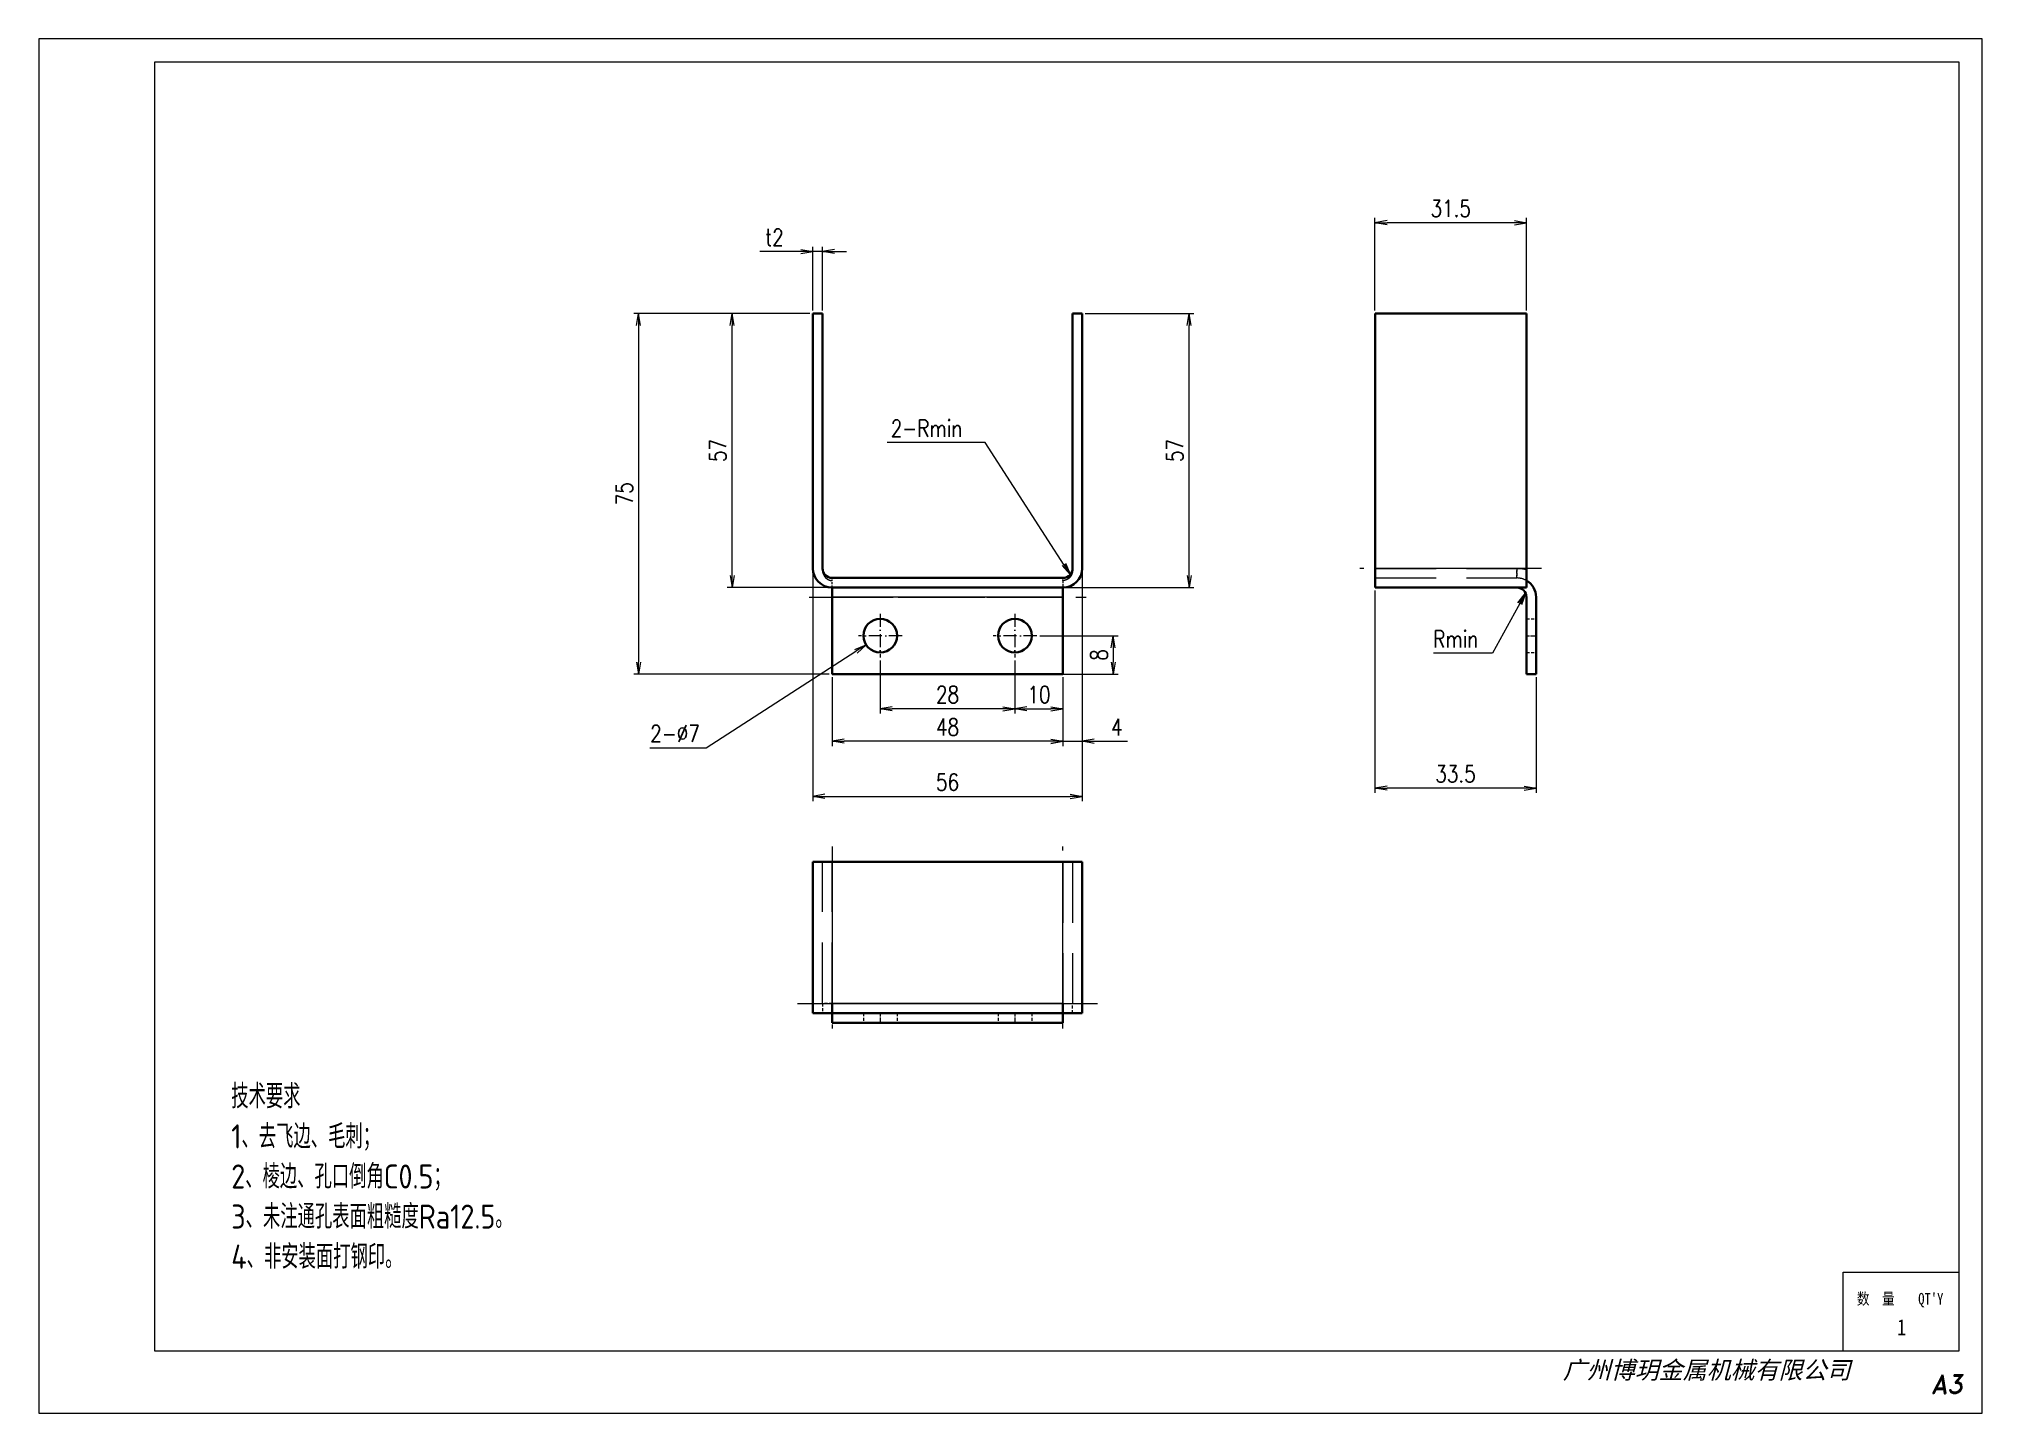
# Model space of a CAD drawing. Header units: millimetres. Extents: x 947 to 8432, y 980 to 2342.
# Drawn here: x 6330 to 6734.1, y 1550 to 1835.7 of the extents above; entities that cross this region are included whole.
import ezdxf
from ezdxf.enums import TextEntityAlignment as Align

# ---------------------------------------------------------------- set-up
doc = ezdxf.new("R2010")
doc.units = ezdxf.units.MM
for name, pattern in [('AM_ISO02W050x2', [3.75, 3, -0.75]), ('AM_ISO08W050x2', [9, 6, -0.75, 1.5, -0.75]), ('DASHDOT', [18.5, 12, -3, 0.5, -3]), ('DASHED', [19.05, 12.7, -6.35])]:
    doc.linetypes.add(name, pattern=pattern)
for name, color, linetype, lineweight in [('中心线', 2, 'AM_ISO08W050x2', 18), ('图框BY', 7, 'Continuous', 0), ('标注线', 3, 'Continuous', 18), ('粗实线', 7, 'Continuous', 35), ('虚线', 1, 'AM_ISO02W050x2', 18)]:
    doc.layers.add(name, color=color, linetype=linetype, lineweight=lineweight)
doc.styles.add('DIM', font='romans.shx', dxfattribs={"width": 0.8, "bigfont": 'bigfont.shx'})
doc.styles.add('STYLE1', font='')
doc.styles.add('国标', font='simfang.ttf', dxfattribs={"width": 0.8})
doc.styles.add('机械长仿宋', font='gbenor.shx', dxfattribs={"height": 1, "bigfont": 'gbcbig.shx'})
doc.styles.add('标题字', font='romand.shx', dxfattribs={"oblique": 10, "bigfont": 'bigfont.shx'})
doc.styles.get('STYLE1').set_extended_font_data('SimSun')
doc.dimstyles.new('XR 1-1', dxfattribs={"dimtxt": 3.5, "dimasz": 2.5, "dimexe": 1, "dimexo": 0.625, "dimgap": 1.2, "dimtad": 1, "dimtoh": 1, "dimdsep": 46, "dimtxsty": 'DIM', "dimblk": 'OPEN', "dimcen": 0, "dimclrd": 8, "dimclre": 8, "dimclrt": 2, "dimazin": 2, "dimtfac": 0.5, "dimtmove": 0, "dimatfit": 3, "dimldrblk": 'OPEN', "dimfxl": 1, "dimtolj": 2, "dimlwd": 18, "dimlwe": 18, "dimarcsym": 0})
doc.dimstyles.new('XR 1-1$0', dxfattribs={"dimtxt": 3.5, "dimasz": 2.5, "dimexe": 1, "dimexo": 0.625, "dimgap": 1.2, "dimtad": 1, "dimzin": 9, "dimdsep": 46, "dimtxsty": 'DIM', "dimblk": 'OPEN', "dimcen": 0, "dimclrd": 8, "dimclre": 8, "dimclrt": 2, "dimazin": 2, "dimtfac": 0.5, "dimtmove": 0, "dimatfit": 3, "dimldrblk": 'OPEN', "dimfxl": 1, "dimtolj": 2, "dimlwd": 18, "dimlwe": 18, "dimarcsym": 0})
doc.dimstyles.new('XR 1-1$3', dxfattribs={"dimtxt": 3.5, "dimasz": 2.5, "dimexe": 1, "dimexo": 0.625, "dimgap": 1.2, "dimtad": 1, "dimtoh": 1, "dimdsep": 46, "dimtxsty": 'DIM', "dimblk": 'OPEN', "dimcen": 0, "dimclrd": 8, "dimclre": 8, "dimclrt": 2, "dimazin": 2, "dimtfac": 0.5, "dimtofl": 0, "dimtmove": 0, "dimatfit": 3, "dimldrblk": 'OPEN', "dimfxl": 1, "dimtolj": 2, "dimlwd": 18, "dimlwe": 18, "dimarcsym": 0})

msp = doc.modelspace()

# ---------------------------------------------------------------- texts
at = {"layer": '图框BY', "style": '国标', "width": 0.8}
for s, p in [('数  量', (6708.01, 1572.577)), ("QT'Y ", (6720.76, 1572.577))]:
    msp.add_text(s, height=2.4051, dxfattribs=at).set_placement(p)
msp.add_text('1', height=3.367, dxfattribs=at).set_placement((6717.318, 1566.163), align=Align.CENTER)
at = {"layer": '图框BY', "lineweight": -3, "style": 'STYLE1', "oblique": 15}
msp.add_text('广州博玥金属机械有限公司', height=3.6557, dxfattribs=at).set_placement((6646.861, 1557.147))
at = {"layer": '图框BY', "style": '标题字', "oblique": 10}
msp.add_text('A3', height=3.8481, dxfattribs=at).set_placement((6726.755, 1556.025), align=Align.MIDDLE)
at = {"layer": '标注线', "color": 2, "char_height": 3.5, "attachment_point": 9, "style": 'DIM'}
for s, insert in [('\\A2;{\\Fromans,bigfont|c134;2-}Rmin', (6522.007, 1752.996)), ('\\A2;Rmin', (6629.288, 1709.187))]:
    msp.add_mtext(s, dxfattribs=dict(at, insert=insert))
at = {"layer": '标注线', "color": 2, "insert": (6370, 1580), "char_height": 5, "width": 114.82461, "attachment_point": 7, "style": '机械长仿宋'}
msp.add_mtext('\\A2;技术要求\\P1、去飞边、毛刺；\\P2、棱边、孔口倒角C0.5；\\P3、未注通孔表面粗糙度Ra12.5。\\P4、非安装面打钢印。', dxfattribs=at)

# ---------------------------------------------------------------- blocks, each defined once
blk = doc.blocks.new('_Open')
at = {"color": 0, "linetype": 'ByBlock', "lineweight": -2}
for p, q in [((-1, 0.17), (0, 0)), ((-1, -0.17), (0, 0)), ((0, 0), (-1, 0))]:
    blk.add_line(p, q, dxfattribs=at)
blk = doc.blocks.new('*D304')
at = {"layer": '标注线', "color": 8, "lineweight": 18, "transparency": 16777216}
for p, q in [((6490.31, 1778.64), (6453.7, 1778.64)), ((6454.7, 1776.14), (6454.7, 1706.14)), ((6494.31, 1703.64), (6453.7, 1703.64))]:
    blk.add_line(p, q, dxfattribs=at)
at = {"layer": '标注线', "color": 8, "lineweight": 18, "transparency": 16777216, "xscale": 2.5, "yscale": 2.5, "zscale": 2.5}
for p, rotation in [((6454.7, 1778.64), 90), ((6454.7, 1703.64), 270)]:
    blk.add_blockref('_Open', p, dxfattribs=dict(at, rotation=rotation))
at = {"layer": '标注线', "color": 2, "transparency": 16777216, "insert": (6451.75, 1741.14), "char_height": 3.5, "attachment_point": 5, "rotation": 90, "style": 'DIM'}
blk.add_mtext('\\A2;75', dxfattribs=at)
blk = doc.blocks.new('*D305')
at = {"layer": '标注线', "color": 8, "lineweight": 18, "transparency": 16777216}
for p, q in [((6490.94, 1725.01), (6490.94, 1677.23)), ((6546.94, 1725.01), (6546.94, 1677.23)), ((6493.44, 1678.23), (6544.44, 1678.23))]:
    blk.add_line(p, q, dxfattribs=at)
at = {"layer": '标注线', "color": 8, "lineweight": 18, "transparency": 16777216, "xscale": 2.5, "yscale": 2.5, "zscale": 2.5, "rotation": 180}
blk.add_blockref('_Open', (6490.94, 1678.23), dxfattribs=at)
at = {"layer": '标注线', "color": 8, "lineweight": 18, "transparency": 16777216, "xscale": 2.5, "yscale": 2.5, "zscale": 2.5}
blk.add_blockref('_Open', (6546.94, 1678.23), dxfattribs=at)
at = {"layer": '标注线', "color": 2, "transparency": 16777216, "insert": (6518.94, 1681.18), "char_height": 3.5, "attachment_point": 5, "style": 'DIM'}
blk.add_mtext('\\A2;56', dxfattribs=at)
blk = doc.blocks.new('*D306')
at = {"layer": '标注线', "color": 8, "lineweight": 18, "transparency": 16777216}
for p, q in [((6546.94, 1725.01), (6546.94, 1688.68)), ((6542.94, 1703.01), (6542.94, 1688.68)), ((6540.44, 1689.68), (6537.94, 1689.68)), ((6542.94, 1689.68), (6546.94, 1689.68)), ((6549.44, 1689.68), (6556.34, 1689.68))]:
    blk.add_line(p, q, dxfattribs=at)
at = {"layer": '标注线', "color": 8, "lineweight": 18, "transparency": 16777216, "xscale": 2.5, "yscale": 2.5, "zscale": 2.5}
blk.add_blockref('_Open', (6542.94, 1689.68), dxfattribs=at)
at = {"layer": '标注线', "color": 8, "lineweight": 18, "transparency": 16777216, "xscale": 2.5, "yscale": 2.5, "zscale": 2.5, "rotation": 180}
blk.add_blockref('_Open', (6546.94, 1689.68), dxfattribs=at)
at = {"layer": '标注线', "color": 2, "transparency": 16777216, "insert": (6554.14, 1692.63), "char_height": 3.5, "attachment_point": 5, "style": 'DIM'}
blk.add_mtext('\\A2;4', dxfattribs=at)
blk = doc.blocks.new('*D307')
at = {"layer": '标注线', "color": 8, "lineweight": 18, "transparency": 16777216}
for p, q in [((6494.94, 1703.01), (6494.94, 1688.69)), ((6542.94, 1703.01), (6542.94, 1688.69)), ((6540.44, 1689.69), (6497.44, 1689.69))]:
    blk.add_line(p, q, dxfattribs=at)
at = {"layer": '标注线', "color": 8, "lineweight": 18, "transparency": 16777216, "xscale": 2.5, "yscale": 2.5, "zscale": 2.5, "rotation": 180}
blk.add_blockref('_Open', (6494.94, 1689.69), dxfattribs=at)
at = {"layer": '标注线', "color": 8, "lineweight": 18, "transparency": 16777216, "xscale": 2.5, "yscale": 2.5, "zscale": 2.5}
blk.add_blockref('_Open', (6542.94, 1689.69), dxfattribs=at)
at = {"layer": '标注线', "color": 2, "transparency": 16777216, "insert": (6518.94, 1692.64), "char_height": 3.5, "attachment_point": 5, "style": 'DIM'}
blk.add_mtext('\\A2;48', dxfattribs=at)
blk = doc.blocks.new('*D308')
at = {"layer": '标注线', "color": 8, "lineweight": 18, "transparency": 16777216}
for p, q in [((6488.44, 1791.5), (6479.94, 1791.5)), ((6490.94, 1779.26), (6490.94, 1792.5)), ((6492.94, 1791.5), (6490.94, 1791.5)), ((6492.94, 1779.26), (6492.94, 1792.5)), ((6495.44, 1791.5), (6497.94, 1791.5))]:
    blk.add_line(p, q, dxfattribs=at)
at = {"layer": '标注线', "color": 8, "lineweight": 18, "transparency": 16777216, "xscale": 2.5, "yscale": 2.5, "zscale": 2.5}
blk.add_blockref('_Open', (6490.94, 1791.5), dxfattribs=at)
at = {"layer": '标注线', "color": 8, "lineweight": 18, "transparency": 16777216, "xscale": 2.5, "yscale": 2.5, "zscale": 2.5, "rotation": 180}
blk.add_blockref('_Open', (6492.94, 1791.5), dxfattribs=at)
at = {"layer": '标注线', "color": 2, "transparency": 16777216, "insert": (6482.94, 1794.45), "char_height": 3.5, "attachment_point": 5, "style": 'DIM'}
blk.add_mtext('\\A2;{\\Fromans,bigfont|c134;t}2', dxfattribs=at)
blk = doc.blocks.new('*D309')
at = {"layer": '标注线', "color": 8, "lineweight": 18, "transparency": 16777216}
for p, q in [((6490.31, 1778.64), (6473.14, 1778.64)), ((6474.14, 1724.14), (6474.14, 1776.14)), ((6496.13, 1721.64), (6473.14, 1721.64))]:
    blk.add_line(p, q, dxfattribs=at)
at = {"layer": '标注线', "color": 8, "lineweight": 18, "transparency": 16777216, "xscale": 2.5, "yscale": 2.5, "zscale": 2.5}
for p, rotation in [((6474.14, 1778.64), 90), ((6474.14, 1721.64), 270)]:
    blk.add_blockref('_Open', p, dxfattribs=dict(at, rotation=rotation))
at = {"layer": '标注线', "color": 2, "transparency": 16777216, "insert": (6471.19, 1750.14), "char_height": 3.5, "attachment_point": 5, "rotation": 90, "style": 'DIM'}
blk.add_mtext('\\A2;57', dxfattribs=at)
blk = doc.blocks.new('*D310')
at = {"layer": '标注线', "color": 8, "lineweight": 18, "transparency": 16777216}
for p, q in [((6547.56, 1778.64), (6570.15, 1778.64)), ((6569.15, 1724.14), (6569.15, 1776.14)), ((6543.56, 1721.64), (6570.15, 1721.64))]:
    blk.add_line(p, q, dxfattribs=at)
at = {"layer": '标注线', "color": 8, "lineweight": 18, "transparency": 16777216, "xscale": 2.5, "yscale": 2.5, "zscale": 2.5}
for p, rotation in [((6569.15, 1778.64), 90), ((6569.15, 1721.64), 270)]:
    blk.add_blockref('_Open', p, dxfattribs=dict(at, rotation=rotation))
at = {"layer": '标注线', "color": 2, "transparency": 16777216, "insert": (6566.2, 1750.14), "char_height": 3.5, "attachment_point": 5, "rotation": 90, "style": 'DIM'}
blk.add_mtext('\\A2;57', dxfattribs=at)
blk = doc.blocks.new('*D311')
at = {"layer": '标注线', "color": 8, "lineweight": 18, "transparency": 16777216}
for p, q in [((6607.81, 1779.26), (6607.81, 1798.5)), ((6639.31, 1779.26), (6639.31, 1798.5)), ((6636.81, 1797.5), (6610.31, 1797.5))]:
    blk.add_line(p, q, dxfattribs=at)
at = {"layer": '标注线', "color": 8, "lineweight": 18, "transparency": 16777216, "xscale": 2.5, "yscale": 2.5, "zscale": 2.5, "rotation": 180}
blk.add_blockref('_Open', (6607.81, 1797.5), dxfattribs=at)
at = {"layer": '标注线', "color": 8, "lineweight": 18, "transparency": 16777216, "xscale": 2.5, "yscale": 2.5, "zscale": 2.5}
blk.add_blockref('_Open', (6639.31, 1797.5), dxfattribs=at)
at = {"layer": '标注线', "color": 2, "transparency": 16777216, "insert": (6623.56, 1800.45), "char_height": 3.5, "attachment_point": 5, "style": 'DIM'}
blk.add_mtext('\\A2;31.5', dxfattribs=at)
blk = doc.blocks.new('*D312')
at = {"layer": '标注线', "color": 8, "lineweight": 18, "transparency": 16777216}
for p, q in [((6532.94, 1706.46), (6532.94, 1695.44)), ((6542.94, 1703.01), (6542.94, 1695.44)), ((6535.44, 1696.44), (6540.44, 1696.44))]:
    blk.add_line(p, q, dxfattribs=at)
at = {"layer": '标注线', "color": 8, "lineweight": 18, "transparency": 16777216, "xscale": 2.5, "yscale": 2.5, "zscale": 2.5, "rotation": 180}
blk.add_blockref('_Open', (6532.94, 1696.44), dxfattribs=at)
at = {"layer": '标注线', "color": 8, "lineweight": 18, "transparency": 16777216, "xscale": 2.5, "yscale": 2.5, "zscale": 2.5}
blk.add_blockref('_Open', (6542.94, 1696.44), dxfattribs=at)
at = {"layer": '标注线', "color": 2, "transparency": 16777216, "insert": (6537.94, 1699.39), "char_height": 3.5, "attachment_point": 5, "style": 'DIM'}
blk.add_mtext('\\A2;10', dxfattribs=at)
blk = doc.blocks.new('*D313')
at = {"layer": '标注线', "color": 8, "lineweight": 18, "transparency": 16777216}
for p, q in [((6504.94, 1706.46), (6504.94, 1695.44)), ((6532.94, 1706.46), (6532.94, 1695.44)), ((6530.44, 1696.44), (6507.44, 1696.44))]:
    blk.add_line(p, q, dxfattribs=at)
at = {"layer": '标注线', "color": 8, "lineweight": 18, "transparency": 16777216, "xscale": 2.5, "yscale": 2.5, "zscale": 2.5, "rotation": 180}
blk.add_blockref('_Open', (6504.94, 1696.44), dxfattribs=at)
at = {"layer": '标注线', "color": 8, "lineweight": 18, "transparency": 16777216, "xscale": 2.5, "yscale": 2.5, "zscale": 2.5}
blk.add_blockref('_Open', (6532.94, 1696.44), dxfattribs=at)
at = {"layer": '标注线', "color": 2, "transparency": 16777216, "insert": (6518.94, 1699.39), "char_height": 3.5, "attachment_point": 5, "style": 'DIM'}
blk.add_mtext('\\A2;28', dxfattribs=at)
blk = doc.blocks.new('*D314')
at = {"layer": '标注线', "color": 8, "lineweight": 18, "transparency": 16777216}
for p, q in [((6538.11, 1711.64), (6554.39, 1711.64)), ((6553.39, 1709.14), (6553.39, 1706.14)), ((6540.15, 1703.64), (6554.39, 1703.64))]:
    blk.add_line(p, q, dxfattribs=at)
at = {"layer": '标注线', "color": 8, "lineweight": 18, "transparency": 16777216, "xscale": 2.5, "yscale": 2.5, "zscale": 2.5}
for p, rotation in [((6553.39, 1711.64), 90), ((6553.39, 1703.64), 270)]:
    blk.add_blockref('_Open', p, dxfattribs=dict(at, rotation=rotation))
at = {"layer": '标注线', "color": 2, "transparency": 16777216, "insert": (6550.44, 1707.64), "char_height": 3.5, "attachment_point": 5, "rotation": 90, "style": 'DIM'}
blk.add_mtext('\\A2;8', dxfattribs=at)
blk = doc.blocks.new('*D315')
at = {"layer": '标注线', "color": 8, "lineweight": 18, "transparency": 16777216}
for p, q in [((6468.74, 1688.35), (6499.89, 1708.39)), ((6457, 1688.35), (6468.74, 1688.35))]:
    blk.add_line(p, q, dxfattribs=at)
at = {"layer": '标注线', "color": 8, "lineweight": 18, "transparency": 16777216, "xscale": 2.5, "yscale": 2.5, "zscale": 2.5, "rotation": 32.75399047151363}
blk.add_blockref('_Open', (6502, 1709.74), dxfattribs=at)
at = {"layer": '标注线', "color": 2, "transparency": 16777216, "insert": (6462.27, 1691.3), "char_height": 3.5, "attachment_point": 5, "style": 'DIM'}
blk.add_mtext('\\A2;2-%%c7', dxfattribs=at)
blk = doc.blocks.new('*D316')
at = {"layer": '标注线', "color": 8, "lineweight": 18, "transparency": 16777216}
for p, q in [((6607.81, 1721.01), (6607.81, 1678.96)), ((6641.31, 1703.01), (6641.31, 1678.96)), ((6638.81, 1679.96), (6610.31, 1679.96))]:
    blk.add_line(p, q, dxfattribs=at)
at = {"layer": '标注线', "color": 8, "lineweight": 18, "transparency": 16777216, "xscale": 2.5, "yscale": 2.5, "zscale": 2.5, "rotation": 180}
blk.add_blockref('_Open', (6607.81, 1679.96), dxfattribs=at)
at = {"layer": '标注线', "color": 8, "lineweight": 18, "transparency": 16777216, "xscale": 2.5, "yscale": 2.5, "zscale": 2.5}
blk.add_blockref('_Open', (6641.31, 1679.96), dxfattribs=at)
at = {"layer": '标注线', "color": 2, "transparency": 16777216, "insert": (6624.56, 1682.91), "char_height": 3.5, "attachment_point": 5, "style": 'DIM'}
blk.add_mtext('\\A2;33.5', dxfattribs=at)

# ---------------------------------------------------------------- dimensions: what is measured, and where the dimension line sits
at = {"layer": '标注线'}
for base, p1, p2, picture, middle in [((6607.814, 1797.501), (6639.314, 1778.637), (6607.814, 1778.637), '*D311', (6623.564, 1800.451)), ((6546.939, 1678.225), (6490.939, 1725.637), (6546.939, 1725.637), '*D305', (6518.939, 1681.175)), ((6546.939, 1689.677), (6542.939, 1703.637), (6546.939, 1725.637), '*D306', (6554.139, 1692.627)), ((6607.814, 1679.956), (6641.314, 1703.637), (6607.814, 1721.637), '*D316', (6624.564, 1682.906)), ((6504.939, 1696.436), (6532.939, 1707.087), (6504.939, 1707.087), '*D313', (6518.939, 1699.386)), ((6542.939, 1696.436), (6532.939, 1707.087), (6542.939, 1703.637), '*D312', (6537.939, 1699.386)), ((6494.939, 1689.695), (6542.939, 1703.637), (6494.939, 1703.637), '*D307', (6518.939, 1692.645))]:
    dim = msp.add_linear_dim(base=base, p1=p1, p2=p2, dimstyle='XR 1-1$0', dxfattribs=at)
    dim.commit()
    dim.dimension.update_dxf_attribs({"geometry": picture, "text_midpoint": middle})
dim = msp.add_linear_dim(base=(6490.939, 1791.499), p1=(6492.939, 1778.637), p2=(6490.939, 1778.637), text='{\\Fromans,bigfont|c134;t}<>', dimstyle='XR 1-1$0', dxfattribs=at)
dim.commit()
dim.dimension.update_dxf_attribs({"geometry": '*D308', "text_midpoint": (6482.939, 1794.449)})
for base, p1, p2, picture, middle in [((6454.7, 1703.637), (6490.939, 1778.637), (6494.939, 1703.637), '*D304', (6451.75, 1741.137)), ((6474.136, 1778.637), (6496.753, 1721.637), (6490.939, 1778.637), '*D309', (6471.186, 1750.137)), ((6569.149, 1778.637), (6542.939, 1721.637), (6546.939, 1778.637), '*D310', (6566.199, 1750.137)), ((6553.385, 1703.637), (6537.489, 1711.637), (6539.529, 1703.637), '*D314', (6550.435, 1707.637))]:
    dim = msp.add_linear_dim(base=base, p1=p1, p2=p2, angle=90, dimstyle='XR 1-1$0', dxfattribs=at)
    dim.commit()
    dim.dimension.update_dxf_attribs({"geometry": picture, "text_midpoint": middle})
dim = msp.add_diameter_dim_2p(p1=(6507.882, 1713.531), p2=(6501.995, 1709.743), dimstyle='XR 1-1$3', override={"dimpost": '2-%%c<>'}, dxfattribs=at)
dim.commit()
dim.dimension.update_dxf_attribs({"geometry": '*D315', "text_midpoint": (6462.269, 1688.347), "dimtype": 163})

# ---------------------------------------------------------------- linework, layer by layer
at = {"layer": '中心线', "color": 2, "linetype": 'DASHDOT', "lineweight": 13}
for p, q in [((6642.464, 1725.637), (6604.664, 1725.637)), ((6490.138, 1719.637), (6547.739, 1719.637)), ((6494.939, 1667.801), (6494.939, 1630)), ((6542.939, 1630.001), (6542.939, 1667.801)), ((6487.739, 1635.151), (6550.139, 1635.151))]:
    msp.add_line(p, q, dxfattribs=at)
at = {"layer": '中心线', "color": 2, "linetype": 'DASHDOT', "lineweight": 13, "ltscale": 0.2275}
for p, q in [((6504.939, 1716.187), (6504.939, 1707.087)), ((6532.939, 1716.187), (6532.939, 1707.087)), ((6509.489, 1711.637), (6500.389, 1711.637)), ((6537.489, 1711.637), (6528.389, 1711.637))]:
    msp.add_line(p, q, dxfattribs=at)
at = {"layer": '中心线', "color": 2, "linetype": 'DASHDOT', "lineweight": 13, "ltscale": 0.06}
msp.add_line((6639.114, 1711.637), (6641.514, 1711.637), dxfattribs=at)
at = {"layer": '中心线', "color": 2, "linetype": 'DASHDOT', "lineweight": 13, "ltscale": 0.060015}
for p, q in [((6504.939, 1633.351), (6504.939, 1630.95)), ((6532.939, 1633.351), (6532.939, 1630.95))]:
    msp.add_line(p, q, dxfattribs=at)
at = {"layer": '图框BY'}
msp.add_lwpolyline([(6734.051, 1835.722), (6330, 1835.722), (6330, 1550), (6734.051, 1550)], close=True, dxfattribs=at)
for points in [[(6354.051, 1830.911), (6354.051, 1562.987), (6729.241, 1562.987), (6729.241, 1830.911), (6354.051, 1830.911)], [(6705.19, 1562.987), (6705.19, 1579.342), (6729.241, 1579.342)]]:
    msp.add_lwpolyline(points, dxfattribs=at)
at = {"layer": '粗实线', "color": 7, "lineweight": 35, "ltscale": 0.05}
for p, q in [((6492.939, 1778.637), (6490.939, 1778.637)), ((6544.939, 1778.637), (6546.939, 1778.637)), ((6494.939, 1721.637), (6494.939, 1719.637)), ((6542.939, 1721.637), (6542.939, 1719.637)), ((6639.314, 1721.637), (6637.314, 1721.637)), ((6641.314, 1703.637), (6639.314, 1703.637)), ((6494.939, 1635.151), (6494.939, 1633.151)), ((6494.939, 1631.151), (6494.939, 1633.151)), ((6542.939, 1635.151), (6542.939, 1633.151)), ((6542.939, 1631.151), (6542.939, 1633.151))]:
    msp.add_line(p, q, dxfattribs=at)
at = {"layer": '粗实线', "color": 7, "lineweight": 35}
for p, q in [((6490.939, 1725.637), (6490.939, 1778.637)), ((6492.939, 1725.637), (6492.939, 1778.637)), ((6544.939, 1725.637), (6544.939, 1778.637)), ((6546.939, 1725.637), (6546.939, 1778.637)), ((6607.814, 1725.637), (6607.814, 1778.637)), ((6607.814, 1778.637), (6639.314, 1778.637)), ((6639.314, 1778.637), (6639.314, 1725.637)), ((6542.939, 1723.637), (6494.939, 1723.637)), ((6542.939, 1721.637), (6494.939, 1721.637)), ((6637.314, 1721.637), (6607.814, 1721.637)), ((6494.939, 1703.637), (6542.939, 1703.637)), ((6490.939, 1664.651), (6490.939, 1633.151)), ((6542.939, 1664.651), (6494.939, 1664.651)), ((6546.939, 1633.151), (6546.939, 1664.651)), ((6494.939, 1633.151), (6542.939, 1633.151)), ((6494.939, 1631.151), (6542.939, 1631.151))]:
    msp.add_line(p, q, dxfattribs=at)
at = {"layer": '粗实线', "color": 7, "lineweight": 13}
for p, q in [((6639.314, 1725.637), (6607.814, 1725.637)), ((6542.939, 1719.637), (6494.939, 1719.637)), ((6494.939, 1664.651), (6494.939, 1635.151)), ((6542.939, 1635.151), (6542.939, 1664.651)), ((6542.939, 1635.151), (6494.939, 1635.151))]:
    msp.add_line(p, q, dxfattribs=at)
at = {"layer": '粗实线', "color": 7, "lineweight": 35, "ltscale": 0.1}
for p, q in [((6607.814, 1725.637), (6607.814, 1721.637)), ((6639.314, 1721.637), (6639.314, 1725.637)), ((6490.939, 1664.651), (6494.939, 1664.651)), ((6546.939, 1664.651), (6542.939, 1664.651)), ((6490.939, 1633.151), (6494.939, 1633.151)), ((6542.939, 1633.151), (6546.939, 1633.151))]:
    msp.add_line(p, q, dxfattribs=at)
at = {"layer": '粗实线', "color": 7, "lineweight": 35, "ltscale": 0.4}
for p, q in [((6494.939, 1719.637), (6494.939, 1703.637)), ((6542.939, 1703.637), (6542.939, 1719.637)), ((6639.314, 1703.637), (6639.314, 1719.637)), ((6641.314, 1703.637), (6641.314, 1719.637))]:
    msp.add_line(p, q, dxfattribs=at)
at = {"layer": '粗实线', "color": 7, "lineweight": 35}
for centre in [(6504.939, 1711.637), (6532.939, 1711.637)]:
    msp.add_circle(centre, 3.5, dxfattribs=at)
for centre, radius, start, end in [((6494.939, 1725.637), 4, 180, 270), ((6494.939, 1725.637), 2, 180, 270), ((6542.939, 1725.637), 4, 270, 360), ((6542.939, 1725.637), 2, 270, 0), ((6637.314, 1719.637), 2, 0, 90), ((6637.314, 1719.637), 4, 0, 60)]:
    msp.add_arc(centre, radius, start, end, dxfattribs=at)
at = {"layer": '虚线', "color": 1, "linetype": 'DASHED', "lineweight": 13, "ltscale": 0.008579}
for p, q in [((6492.939, 1725.637), (6492.939, 1725.294)), ((6544.939, 1725.294), (6544.939, 1725.637))]:
    msp.add_line(p, q, dxfattribs=at)
at = {"layer": '虚线', "color": 1, "linetype": 'DASHED', "lineweight": 13}
for p, q in [((6607.814, 1725.637), (6639.314, 1725.637)), ((6607.814, 1725.637), (6637.314, 1725.637)), ((6637.314, 1725.637), (6607.814, 1725.637)), ((6607.814, 1723.637), (6637.314, 1723.637)), ((6494.939, 1719.637), (6542.939, 1719.637)), ((6492.939, 1635.151), (6492.939, 1664.651)), ((6494.939, 1635.151), (6494.939, 1664.651)), ((6542.939, 1664.651), (6542.939, 1635.151)), ((6544.939, 1664.651), (6544.939, 1635.151)), ((6494.939, 1635.151), (6542.939, 1635.151))]:
    msp.add_line(p, q, dxfattribs=at)
at = {"layer": '虚线', "color": 1, "linetype": 'DASHED', "lineweight": 13, "ltscale": 0.05}
for p, q in [((6637.314, 1723.637), (6637.314, 1725.637)), ((6637.314, 1725.637), (6637.314, 1723.637)), ((6637.314, 1721.637), (6639.314, 1721.637)), ((6639.314, 1715.137), (6641.314, 1715.137)), ((6639.314, 1715.137), (6641.314, 1715.137)), ((6639.314, 1708.137), (6641.314, 1708.137)), ((6639.314, 1708.137), (6641.314, 1708.137)), ((6492.939, 1635.151), (6492.939, 1633.151)), ((6494.939, 1635.151), (6492.939, 1635.151)), ((6494.939, 1633.151), (6494.939, 1635.151)), ((6501.439, 1633.151), (6501.439, 1631.151)), ((6508.439, 1633.151), (6508.439, 1631.151)), ((6529.439, 1633.151), (6529.439, 1631.151)), ((6536.439, 1633.151), (6536.439, 1631.151)), ((6542.939, 1633.151), (6542.939, 1635.151)), ((6542.939, 1635.151), (6544.939, 1635.151)), ((6544.939, 1633.151), (6544.939, 1635.151))]:
    msp.add_line(p, q, dxfattribs=at)
at = {"layer": '虚线', "color": 1, "linetype": 'DASHED', "lineweight": 13, "ltscale": 0.013397}
for p, q in [((6494.939, 1723.101), (6494.939, 1723.637)), ((6542.939, 1723.101), (6542.939, 1723.637))]:
    msp.add_line(p, q, dxfattribs=at)
at = {"layer": '虚线', "color": 1, "linetype": 'DASHED', "lineweight": 13, "ltscale": 0.036603}
for p, q in [((6494.939, 1721.637), (6494.939, 1723.101)), ((6542.939, 1723.101), (6542.939, 1721.637))]:
    msp.add_line(p, q, dxfattribs=at)
at = {"layer": '虚线', "color": 1, "linetype": 'DASHED', "lineweight": 13}
for radius, start in [(6, 70.52878), (6, 70.52878), (4, 60)]:
    msp.add_arc((6637.314, 1719.637), radius, start, 90, dxfattribs=at)
for points in [[(6492.939, 1725.294), (6492.939, 1725.071), (6492.966, 1724.849), (6493.021, 1724.632), (6493.152, 1724.287), (6493.347, 1723.976), (6493.434, 1723.859), (6493.621, 1723.647), (6493.839, 1723.469), (6493.952, 1723.391), (6494.203, 1723.247), (6494.48, 1723.153), (6494.632, 1723.118), (6494.785, 1723.101), (6494.939, 1723.101)], [(6544.939, 1725.294), (6544.939, 1725.071), (6544.911, 1724.849), (6544.857, 1724.632), (6544.725, 1724.287), (6544.531, 1723.976), (6544.443, 1723.859), (6544.257, 1723.647), (6544.039, 1723.469), (6543.926, 1723.391), (6543.675, 1723.247), (6543.398, 1723.153), (6543.246, 1723.118), (6543.092, 1723.101), (6542.939, 1723.101)]]:
    msp.add_open_spline(points, degree=5, knots=[0, 0, 0, 0, 0, 0, 1.5656288, 1.5656288, 1.5656288, 2.607591, 2.607591, 2.607591, 3.5778356, 3.5778356, 3.5778356, 4.6575633, 4.6575633, 4.6575633, 4.6575633, 4.6575633, 4.6575633], dxfattribs=at)

msp.set_redraw_order([(e.dxf.handle, doc.entitydb.next_handle()) for e in msp.query("TEXT MTEXT ATTDEF DIMENSION ARC_DIMENSION")])  # texts and dimensions are drawn at this point

# ---------------------------------------------------------------- leaders
at = {"layer": '标注线', "annotation_type": 0, "has_hookline": 1, "hookline_direction": 1}
for points, text_width in [([(6544.453, 1724.33), (6526.775, 1751.796), (6523.207, 1751.796)], 15.6), ([(6639.125, 1720.486), (6632.234, 1707.987), (6630.488, 1707.987)], 9.333)]:
    msp.add_leader(points, dimstyle='XR 1-1', dxfattribs=dict(at, text_width=text_width))

doc.saveas('drawing.dxf')
